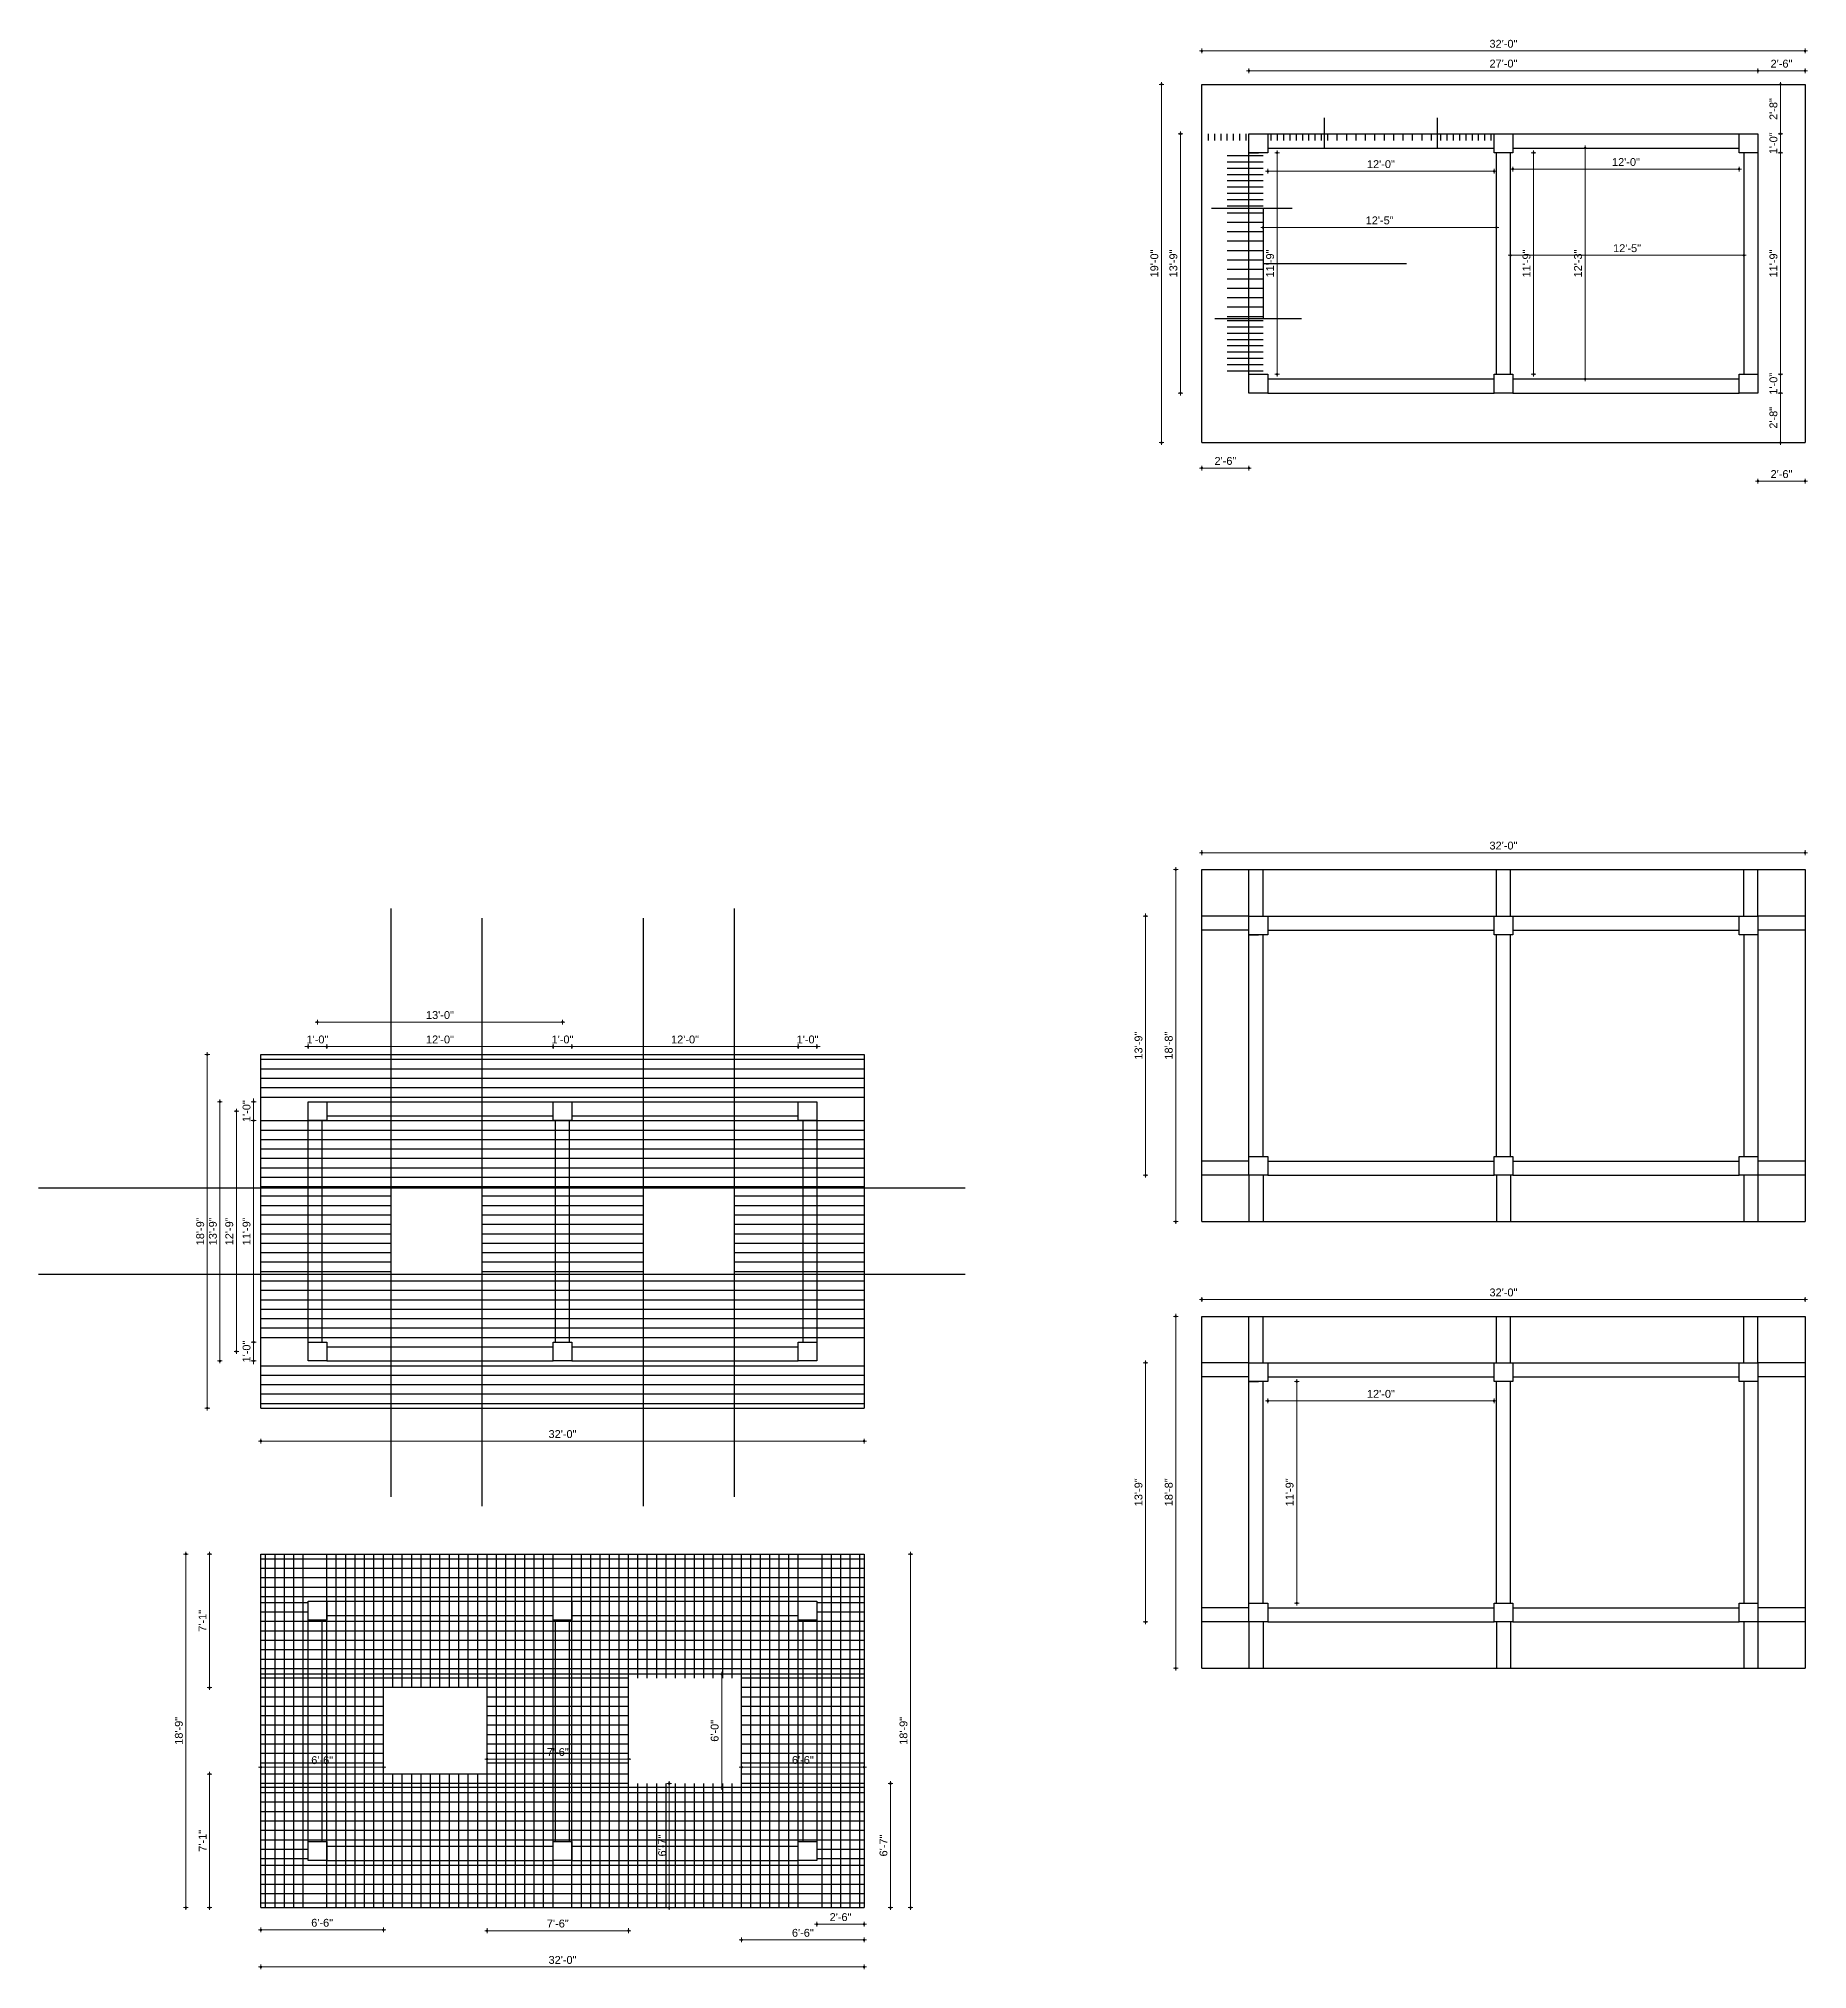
# Model space of a CAD drawing. Header units: inches. Extents: x 6312 to 8628, y -612 to 617.
# Drawn here: x 6312 to 7438, y -612 to 617 of the extents above; entities that cross this region are included whole.
import ezdxf

# ---------------------------------------------------------------- set-up
doc = ezdxf.new("R2010")
doc.units = ezdxf.units.IN
doc.header["$LTSCALE"] = 0.5
doc.header["$MEASUREMENT"] = 0
doc.header["$PDMODE"] = 66
doc.layers.add('hatch', color=9, linetype='Continuous', lineweight=0)
doc.layers.add('Toilet', color=7, linetype='Continuous', lineweight=25)
doc.styles.get("Standard").update_dxf_attribs({"font": 'arial.ttf'})
doc.dimstyles.new('S8', dxfattribs={"dimtxt": 5, "dimasz": 1, "dimexe": 6, "dimexo": 18, "dimgap": 1.9375, "dimtad": 1, "dimdec": 0, "dimzin": 3, "dimdsep": 46, "dimlunit": 4, "dimtxsty": 'Standard', "dimblk": 'dot 2', "dimcen": 12, "dimse1": 1, "dimse2": 1, "dimclrd": 1, "dimclre": 1, "dimclrt": 256, "dimadec": 0, "dimazin": 0, "dimtfac": 0.75, "dimtdec": 0, "dimtix": 1, "dimtmove": 1, "dimatfit": 3, "dimldrblk": 'DOT', "dimfxl": 1, "dimtolj": 1, "dimtzin": 0, "dimlwd": 9, "dimlwe": 9, "dimarcsym": 0})

msp = doc.modelspace()

# ---------------------------------------------------------------- blocks, each defined once
blk = doc.blocks.new('dot1')
at = {"layer": 'hatch'}
h = blk.add_hatch(color=256, dxfattribs=at)
edge = h.paths.add_edge_path()
edge.add_arc((0, 0), 1, 0, 360)
for p, q in [((3, 0), (-3, 0)), ((0, 3), (0, -3))]:
    blk.add_line(p, q, dxfattribs=at)
blk.add_circle((0, 0), 1, dxfattribs=at)
blk = doc.blocks.new('dot 2')
at = {"layer": 'hatch', "xscale": 0.5, "yscale": 0.5, "zscale": 0.5}
blk.add_blockref('dot1', (0, 0), dxfattribs=at)
blk = doc.blocks.new('*D1051')
at = {"layer": 'Defpoints', "color": 0, "transparency": 16777216}
for p in [(6489.8, -66), (6438.2, -219), (6489.8, -219)]:
    blk.add_point(p, dxfattribs=at)
at = {"layer": 'Toilet', "color": 1, "lineweight": 9, "transparency": 16777216}
blk.add_line((6438.2, -67), (6438.2, -218), dxfattribs=at)
for p, rotation in [((6438.2, -66), 90), ((6438.2, -219), 270)]:
    blk.add_blockref('dot 2', p, dxfattribs=dict(at, rotation=rotation))
at = {"layer": 'Toilet', "transparency": 16777216, "insert": (6433.7, -142.5), "char_height": 5, "attachment_point": 5, "rotation": 90}
blk.add_mtext('\\A1;12\'-9"', dxfattribs=at)
blk = doc.blocks.new('_Dot')
at = {"color": 0, "linetype": 'ByBlock', "lineweight": -2}
blk.add_line((-0.5, 0), (-1, 0), dxfattribs=at)
at = {"color": 0, "linetype": 'ByBlock', "const_width": 0.5}
blk.add_lwpolyline([(-0.25, 0, 1), (0.25, 0, 1)], format="xyb", close=True, dxfattribs=at)
blk = doc.blocks.new('*D1052')
at = {"layer": 'Defpoints', "color": 0, "transparency": 16777216}
for p in [(6483.8, -60), (6449.2, -72), (6483.8, -72)]:
    blk.add_point(p, dxfattribs=at)
at = {"layer": 'Toilet', "color": 1, "lineweight": 9, "transparency": 16777216}
for p, q in [((6449.2, -59), (6449.2, -58)), ((6449.2, -60), (6449.2, -72)), ((6449.2, -73), (6449.2, -74))]:
    blk.add_line(p, q, dxfattribs=at)
for p, rotation in [((6449.2, -60), 270), ((6449.2, -72), 90)]:
    blk.add_blockref('dot 2', p, dxfattribs=dict(at, rotation=rotation))
at = {"layer": 'Toilet', "transparency": 16777216, "insert": (6444.7, -66), "char_height": 5, "attachment_point": 5, "rotation": 90}
blk.add_mtext('\\A1;1\'-0"', dxfattribs=at)
blk = doc.blocks.new('*D1053')
at = {"layer": 'Defpoints', "color": 0, "transparency": 16777216}
for p in [(6483.8, -72), (6449.2, -213), (6483.8, -213)]:
    blk.add_point(p, dxfattribs=at)
at = {"layer": 'Toilet', "color": 1, "lineweight": 9, "transparency": 16777216}
blk.add_line((6449.2, -73), (6449.2, -212), dxfattribs=at)
for p, rotation in [((6449.2, -72), 90), ((6449.2, -213), 270)]:
    blk.add_blockref('dot 2', p, dxfattribs=dict(at, rotation=rotation))
at = {"layer": 'Toilet', "transparency": 16777216, "insert": (6444.7, -142.5), "char_height": 5, "attachment_point": 5, "rotation": 90}
blk.add_mtext('\\A1;11\'-9"', dxfattribs=at)
blk = doc.blocks.new('*D1054')
at = {"layer": 'Defpoints', "color": 0, "transparency": 16777216}
for p in [(6483.8, -213), (6449.2, -225), (6483.8, -225)]:
    blk.add_point(p, dxfattribs=at)
at = {"layer": 'Toilet', "color": 1, "lineweight": 9, "transparency": 16777216}
for p, q in [((6449.2, -212), (6449.2, -211)), ((6449.2, -213), (6449.2, -225)), ((6449.2, -226), (6449.2, -227))]:
    blk.add_line(p, q, dxfattribs=at)
for p, rotation in [((6449.2, -213), 270), ((6449.2, -225), 90)]:
    blk.add_blockref('dot 2', p, dxfattribs=dict(at, rotation=rotation))
at = {"layer": 'Toilet', "transparency": 16777216, "insert": (6444.7, -219), "char_height": 5, "attachment_point": 5, "rotation": 90}
blk.add_mtext('\\A1;1\'-0"', dxfattribs=at)
blk = doc.blocks.new('*D1055')
at = {"layer": 'Defpoints', "color": 0, "transparency": 16777216}
for p in [(6419.7, -30), (6453.8, -30), (6453.8, -255)]:
    blk.add_point(p, dxfattribs=at)
at = {"layer": 'Toilet', "color": 1, "lineweight": 9, "transparency": 16777216}
blk.add_line((6419.7, -254), (6419.7, -31), dxfattribs=at)
for p, rotation in [((6419.7, -30), 90), ((6419.7, -255), 270)]:
    blk.add_blockref('dot 2', p, dxfattribs=dict(at, rotation=rotation))
at = {"layer": 'Toilet', "transparency": 16777216, "insert": (6415.2, -142.5), "char_height": 5, "attachment_point": 5, "rotation": 90}
blk.add_mtext('\\A1;18\'-9"', dxfattribs=at)
blk = doc.blocks.new('*D1057')
at = {"layer": 'Defpoints', "color": 0, "transparency": 16777216}
for p in [(6495.8, -24.9), (6483.8, -60), (6495.8, -60)]:
    blk.add_point(p, dxfattribs=at)
at = {"layer": 'Toilet', "color": 1, "lineweight": 9, "transparency": 16777216}
for p, q in [((6482.8, -24.9), (6481.8, -24.9)), ((6483.8, -24.9), (6495.8, -24.9)), ((6496.8, -24.9), (6497.8, -24.9))]:
    blk.add_line(p, q, dxfattribs=at)
blk.add_blockref('dot 2', (6483.8, -24.9), dxfattribs=at)
at = {"layer": 'Toilet', "color": 1, "lineweight": 9, "transparency": 16777216, "rotation": 180}
blk.add_blockref('dot 2', (6495.8, -24.9), dxfattribs=at)
at = {"layer": 'Toilet', "transparency": 16777216, "insert": (6489.8, -20.4), "char_height": 5, "attachment_point": 5}
blk.add_mtext('\\A1;1\'-0"', dxfattribs=at)
blk = doc.blocks.new('*D1058')
at = {"layer": 'Defpoints', "color": 0, "transparency": 16777216}
for p in [(6639.8, -24.9), (6495.8, -60), (6639.8, -60)]:
    blk.add_point(p, dxfattribs=at)
at = {"layer": 'Toilet', "color": 1, "lineweight": 9, "transparency": 16777216}
blk.add_line((6496.8, -24.9), (6638.8, -24.9), dxfattribs=at)
at = {"layer": 'Toilet', "color": 1, "lineweight": 9, "transparency": 16777216, "rotation": 180}
blk.add_blockref('dot 2', (6495.8, -24.9), dxfattribs=at)
at = {"layer": 'Toilet', "color": 1, "lineweight": 9, "transparency": 16777216}
blk.add_blockref('dot 2', (6639.8, -24.9), dxfattribs=at)
at = {"layer": 'Toilet', "transparency": 16777216, "insert": (6567.8, -20.4), "char_height": 5, "attachment_point": 5}
blk.add_mtext('\\A1;12\'-0"', dxfattribs=at)
blk = doc.blocks.new('*D1059')
at = {"layer": 'Defpoints', "color": 0, "transparency": 16777216}
for p in [(6651.8, -24.9), (6639.8, -60), (6651.8, -60)]:
    blk.add_point(p, dxfattribs=at)
at = {"layer": 'Toilet', "color": 1, "lineweight": 9, "transparency": 16777216}
for p, q in [((6638.8, -24.9), (6637.8, -24.9)), ((6639.8, -24.9), (6651.8, -24.9)), ((6652.8, -24.9), (6653.8, -24.9))]:
    blk.add_line(p, q, dxfattribs=at)
blk.add_blockref('dot 2', (6639.8, -24.9), dxfattribs=at)
at = {"layer": 'Toilet', "color": 1, "lineweight": 9, "transparency": 16777216, "rotation": 180}
blk.add_blockref('dot 2', (6651.8, -24.9), dxfattribs=at)
at = {"layer": 'Toilet', "transparency": 16777216, "insert": (6645.8, -20.4), "char_height": 5, "attachment_point": 5}
blk.add_mtext('\\A1;1\'-0"', dxfattribs=at)
blk = doc.blocks.new('*D1060')
at = {"layer": 'Defpoints', "color": 0, "transparency": 16777216}
for p in [(6795.8, -24.9), (6651.8, -60), (6795.8, -60)]:
    blk.add_point(p, dxfattribs=at)
at = {"layer": 'Toilet', "color": 1, "lineweight": 9, "transparency": 16777216}
blk.add_line((6652.8, -24.9), (6794.8, -24.9), dxfattribs=at)
at = {"layer": 'Toilet', "color": 1, "lineweight": 9, "transparency": 16777216, "rotation": 180}
blk.add_blockref('dot 2', (6651.8, -24.9), dxfattribs=at)
at = {"layer": 'Toilet', "color": 1, "lineweight": 9, "transparency": 16777216}
blk.add_blockref('dot 2', (6795.8, -24.9), dxfattribs=at)
at = {"layer": 'Toilet', "transparency": 16777216, "insert": (6723.8, -20.4), "char_height": 5, "attachment_point": 5}
blk.add_mtext('\\A1;12\'-0"', dxfattribs=at)
blk = doc.blocks.new('*D1061')
at = {"layer": 'Defpoints', "color": 0, "transparency": 16777216}
for p in [(6807.8, -24.9), (6795.8, -60), (6807.8, -60)]:
    blk.add_point(p, dxfattribs=at)
at = {"layer": 'Toilet', "color": 1, "lineweight": 9, "transparency": 16777216}
for p, q in [((6794.8, -24.9), (6793.8, -24.9)), ((6795.8, -24.9), (6807.8, -24.9)), ((6808.8, -24.9), (6809.8, -24.9))]:
    blk.add_line(p, q, dxfattribs=at)
blk.add_blockref('dot 2', (6795.8, -24.9), dxfattribs=at)
at = {"layer": 'Toilet', "color": 1, "lineweight": 9, "transparency": 16777216, "rotation": 180}
blk.add_blockref('dot 2', (6807.8, -24.9), dxfattribs=at)
at = {"layer": 'Toilet', "transparency": 16777216, "insert": (6801.8, -20.4), "char_height": 5, "attachment_point": 5}
blk.add_mtext('\\A1;1\'-0"', dxfattribs=at)
blk = doc.blocks.new('*D1062')
at = {"layer": 'Defpoints', "color": 0, "transparency": 16777216}
for p in [(6453.8, -487.9), (6421.1, -572.9), (6453.8, -572.9)]:
    blk.add_point(p, dxfattribs=at)
at = {"layer": 'Toilet', "color": 1, "lineweight": 9, "transparency": 16777216}
blk.add_line((6421.1, -488.9), (6421.1, -571.9), dxfattribs=at)
for p, rotation in [((6421.1, -487.9), 90), ((6421.1, -572.9), 270)]:
    blk.add_blockref('dot 2', p, dxfattribs=dict(at, rotation=rotation))
at = {"layer": 'Toilet', "transparency": 16777216, "insert": (6416.7, -530.4), "char_height": 5, "attachment_point": 5, "rotation": 90}
blk.add_mtext('\\A1;7\'-1"', dxfattribs=at)
blk = doc.blocks.new('*D1065')
at = {"layer": 'Defpoints', "color": 0, "transparency": 16777216}
for p in [(6406.1, -347.9), (6456.8, -347.9), (6456.8, -572.9)]:
    blk.add_point(p, dxfattribs=at)
at = {"layer": 'Toilet', "color": 1, "lineweight": 9, "transparency": 16777216}
blk.add_line((6406.1, -571.9), (6406.1, -348.9), dxfattribs=at)
for p, rotation in [((6406.1, -347.9), 90), ((6406.1, -572.9), 270)]:
    blk.add_blockref('dot 2', p, dxfattribs=dict(at, rotation=rotation))
at = {"layer": 'Toilet', "transparency": 16777216, "insert": (6401.6, -460.4), "char_height": 5, "attachment_point": 5, "rotation": 90}
blk.add_mtext('\\A1;18\'-9"', dxfattribs=at)
blk = doc.blocks.new('*D1043')
at = {"layer": 'Defpoints', "color": 0, "transparency": 16777216}
for p in [(6453.8, -438.9), (6531.8, -438.9), (6453.8, -587.1)]:
    blk.add_point(p, dxfattribs=at)
at = {"layer": 'Toilet', "color": 1, "lineweight": 9, "transparency": 16777216}
blk.add_line((6530.8, -587.1), (6454.8, -587.1), dxfattribs=at)
at = {"layer": 'Toilet', "color": 1, "lineweight": 9, "transparency": 16777216, "rotation": 180}
blk.add_blockref('dot 2', (6453.8, -587.1), dxfattribs=at)
at = {"layer": 'Toilet', "color": 1, "lineweight": 9, "transparency": 16777216}
blk.add_blockref('dot 2', (6531.8, -587.1), dxfattribs=at)
at = {"layer": 'Toilet', "transparency": 16777216, "insert": (6492.8, -582.6), "char_height": 5, "attachment_point": 5}
blk.add_mtext('\\A1;6\'-6"', dxfattribs=at)
blk = doc.blocks.new('*D1044')
at = {"layer": 'Defpoints', "color": 0, "transparency": 16777216}
for p in [(6597.8, -468.9), (6687.8, -468.9), (6597.8, -587.6)]:
    blk.add_point(p, dxfattribs=at)
at = {"layer": 'Toilet', "color": 1, "lineweight": 9, "transparency": 16777216}
blk.add_line((6686.8, -587.6), (6598.8, -587.6), dxfattribs=at)
at = {"layer": 'Toilet', "color": 1, "lineweight": 9, "transparency": 16777216, "rotation": 180}
blk.add_blockref('dot 2', (6597.8, -587.6), dxfattribs=at)
at = {"layer": 'Toilet', "color": 1, "lineweight": 9, "transparency": 16777216}
blk.add_blockref('dot 2', (6687.8, -587.6), dxfattribs=at)
at = {"layer": 'Toilet', "transparency": 16777216, "insert": (6642.8, -583.1), "char_height": 5, "attachment_point": 5}
blk.add_mtext('\\A1;7\'-6"', dxfattribs=at)
blk = doc.blocks.new('*D1045')
at = {"layer": 'Defpoints', "color": 0, "transparency": 16777216}
for p in [(6759.8, -480.9), (6837.8, -480.9), (6759.8, -593.5)]:
    blk.add_point(p, dxfattribs=at)
at = {"layer": 'Toilet', "color": 1, "lineweight": 9, "transparency": 16777216}
blk.add_line((6836.8, -593.5), (6760.8, -593.5), dxfattribs=at)
at = {"layer": 'Toilet', "color": 1, "lineweight": 9, "transparency": 16777216, "rotation": 180}
blk.add_blockref('dot 2', (6759.8, -593.5), dxfattribs=at)
at = {"layer": 'Toilet', "color": 1, "lineweight": 9, "transparency": 16777216}
blk.add_blockref('dot 2', (6837.8, -593.5), dxfattribs=at)
at = {"layer": 'Toilet', "transparency": 16777216, "insert": (6798.8, -589), "char_height": 5, "attachment_point": 5}
blk.add_mtext('\\A1;6\'-6"', dxfattribs=at)
blk = doc.blocks.new('*D1047')
at = {"layer": 'Defpoints', "color": 0, "transparency": 16777216}
for p in [(6765.8, -347.9), (6867.4, -347.9), (6765.8, -572.9)]:
    blk.add_point(p, dxfattribs=at)
at = {"layer": 'Toilet', "color": 1, "lineweight": 9, "transparency": 16777216}
blk.add_line((6867.4, -571.9), (6867.4, -348.9), dxfattribs=at)
for p, rotation in [((6867.4, -347.9), 90), ((6867.4, -572.9), 270)]:
    blk.add_blockref('dot 2', p, dxfattribs=dict(at, rotation=rotation))
at = {"layer": 'Toilet', "transparency": 16777216, "insert": (6862.9, -460.4), "char_height": 5, "attachment_point": 5, "rotation": 90}
blk.add_mtext('\\A1;18\'-9"', dxfattribs=at)
blk = doc.blocks.new('*D1048')
at = {"layer": 'Defpoints', "color": 0, "transparency": 16777216}
for p in [(6807.8, -535.9), (6837.8, -535.9), (6807.8, -583.5)]:
    blk.add_point(p, dxfattribs=at)
at = {"layer": 'Toilet', "color": 1, "lineweight": 9, "transparency": 16777216}
blk.add_line((6836.8, -583.5), (6808.8, -583.5), dxfattribs=at)
at = {"layer": 'Toilet', "color": 1, "lineweight": 9, "transparency": 16777216, "rotation": 180}
blk.add_blockref('dot 2', (6807.8, -583.5), dxfattribs=at)
at = {"layer": 'Toilet', "color": 1, "lineweight": 9, "transparency": 16777216}
blk.add_blockref('dot 2', (6837.8, -583.5), dxfattribs=at)
at = {"layer": 'Toilet', "transparency": 16777216, "insert": (6822.8, -579), "char_height": 5, "attachment_point": 5}
blk.add_mtext('\\A1;2\'-6"', dxfattribs=at)
blk = doc.blocks.new('*D1050')
at = {"layer": 'Defpoints', "color": 0, "transparency": 16777216}
for p in [(6729.8, -424.4), (6729.8, -496.4), (6747.2, -496.4)]:
    blk.add_point(p, dxfattribs=at)
at = {"layer": 'Toilet', "color": 1, "lineweight": 9, "transparency": 16777216}
blk.add_line((6747.2, -425.4), (6747.2, -495.4), dxfattribs=at)
for p, rotation in [((6747.2, -424.4), 90), ((6747.2, -496.4), 270)]:
    blk.add_blockref('dot 2', p, dxfattribs=dict(at, rotation=rotation))
at = {"layer": 'Toilet', "transparency": 16777216, "insert": (6742.7, -460.4), "char_height": 5, "attachment_point": 5, "rotation": 90}
blk.add_mtext('\\A1;6\'-0"', dxfattribs=at)
blk = doc.blocks.new('*D1066')
at = {"layer": 'Defpoints', "color": 0, "transparency": 16777216}
for p in [(6597.8, -478.4), (6597.8, -480.9), (6687.8, -480.9)]:
    blk.add_point(p, dxfattribs=at)
at = {"layer": 'Toilet', "color": 1, "lineweight": 9, "transparency": 16777216}
blk.add_line((6686.8, -478.4), (6598.8, -478.4), dxfattribs=at)
at = {"layer": 'Toilet', "color": 1, "lineweight": 9, "transparency": 16777216, "rotation": 180}
blk.add_blockref('dot 2', (6597.8, -478.4), dxfattribs=at)
at = {"layer": 'Toilet', "color": 1, "lineweight": 9, "transparency": 16777216}
blk.add_blockref('dot 2', (6687.8, -478.4), dxfattribs=at)
at = {"layer": 'Toilet', "transparency": 16777216, "insert": (6642.8, -473.9), "char_height": 5, "attachment_point": 5}
blk.add_mtext('\\A1;7\'-6"', dxfattribs=at)
blk = doc.blocks.new('*D1067')
at = {"layer": 'Defpoints', "color": 0, "transparency": 16777216}
for p in [(6453.8, -480.9), (6453.8, -483.6), (6531.8, -480.9)]:
    blk.add_point(p, dxfattribs=at)
at = {"layer": 'Toilet', "color": 1, "lineweight": 9, "transparency": 16777216}
blk.add_line((6530.8, -483.6), (6454.8, -483.6), dxfattribs=at)
at = {"layer": 'Toilet', "color": 1, "lineweight": 9, "transparency": 16777216, "rotation": 180}
blk.add_blockref('dot 2', (6453.8, -483.6), dxfattribs=at)
at = {"layer": 'Toilet', "color": 1, "lineweight": 9, "transparency": 16777216}
blk.add_blockref('dot 2', (6531.8, -483.6), dxfattribs=at)
at = {"layer": 'Toilet', "transparency": 16777216, "insert": (6492.8, -479.1), "char_height": 5, "attachment_point": 5}
blk.add_mtext('\\A1;6\'-6"', dxfattribs=at)
blk = doc.blocks.new('*D1068')
at = {"layer": 'Defpoints', "color": 0, "transparency": 16777216}
for p in [(6759.8, -480.9), (6759.8, -483.5), (6837.8, -480.9)]:
    blk.add_point(p, dxfattribs=at)
at = {"layer": 'Toilet', "color": 1, "lineweight": 9, "transparency": 16777216}
blk.add_line((6836.8, -483.5), (6760.8, -483.5), dxfattribs=at)
at = {"layer": 'Toilet', "color": 1, "lineweight": 9, "transparency": 16777216, "rotation": 180}
blk.add_blockref('dot 2', (6759.8, -483.5), dxfattribs=at)
at = {"layer": 'Toilet', "color": 1, "lineweight": 9, "transparency": 16777216}
blk.add_blockref('dot 2', (6837.8, -483.5), dxfattribs=at)
at = {"layer": 'Toilet', "transparency": 16777216, "insert": (6798.8, -479), "char_height": 5, "attachment_point": 5}
blk.add_mtext('\\A1;6\'-6"', dxfattribs=at)
blk = doc.blocks.new('*D1020')
at = {"layer": 'Defpoints', "color": 0, "transparency": 16777216}
for p in [(7240.3, 496.4), (7091.8, 473.5), (7240.3, 473.5)]:
    blk.add_point(p, dxfattribs=at)
at = {"layer": 'Toilet', "color": 1, "lineweight": 9, "transparency": 16777216}
blk.add_line((7092.8, 496.4), (7239.3, 496.4), dxfattribs=at)
at = {"layer": 'Toilet', "color": 1, "lineweight": 9, "transparency": 16777216, "rotation": 180}
blk.add_blockref('dot 2', (7091.8, 496.4), dxfattribs=at)
at = {"layer": 'Toilet', "color": 1, "lineweight": 9, "transparency": 16777216}
blk.add_blockref('dot 2', (7240.3, 496.4), dxfattribs=at)
at = {"layer": 'Toilet', "transparency": 16777216, "insert": (7166, 500.9), "char_height": 5, "attachment_point": 5}
blk.add_mtext('\\A1;12\'-5"', dxfattribs=at)
blk = doc.blocks.new('*D1021')
at = {"layer": 'Defpoints', "color": 0, "transparency": 16777216}
for p in [(7249.3, 473.5), (7397.8, 478.7), (7397.8, 473.5)]:
    blk.add_point(p, dxfattribs=at)
at = {"layer": 'Toilet', "color": 1, "lineweight": 9, "transparency": 16777216}
blk.add_line((7250.3, 478.7), (7396.8, 478.7), dxfattribs=at)
at = {"layer": 'Toilet', "color": 1, "lineweight": 9, "transparency": 16777216, "rotation": 180}
blk.add_blockref('dot 2', (7249.3, 478.7), dxfattribs=at)
at = {"layer": 'Toilet', "color": 1, "lineweight": 9, "transparency": 16777216}
blk.add_blockref('dot 2', (7397.8, 478.7), dxfattribs=at)
at = {"layer": 'Toilet', "transparency": 16777216, "insert": (7323.5, 483.2), "char_height": 5, "attachment_point": 5}
blk.add_mtext('\\A1;12\'-5"', dxfattribs=at)
blk = doc.blocks.new('*D1022')
at = {"layer": 'Defpoints', "color": 0, "transparency": 16777216}
for p in [(7322.8, 547), (7296.8, 400), (7322.8, 400)]:
    blk.add_point(p, dxfattribs=at)
at = {"layer": 'Toilet', "color": 1, "lineweight": 9, "transparency": 16777216}
blk.add_line((7296.8, 546), (7296.8, 401), dxfattribs=at)
for p, rotation in [((7296.8, 547), 90), ((7296.8, 400), 270)]:
    blk.add_blockref('dot 2', p, dxfattribs=dict(at, rotation=rotation))
at = {"layer": 'Toilet', "transparency": 16777216, "insert": (7292.3, 473.5), "char_height": 5, "attachment_point": 5, "rotation": 90}
blk.add_mtext('\\A1;12\'-3"', dxfattribs=at)
blk = doc.blocks.new('*D1023')
at = {"layer": 'Defpoints', "color": 0, "transparency": 16777216}
for p in [(7082.8, 596.2), (7082.8, 556), (7406.8, 556)]:
    blk.add_point(p, dxfattribs=at)
at = {"layer": 'Toilet', "color": 1, "lineweight": 9, "transparency": 16777216}
blk.add_line((7405.8, 596.2), (7083.8, 596.2), dxfattribs=at)
at = {"layer": 'Toilet', "color": 1, "lineweight": 9, "transparency": 16777216, "rotation": 180}
blk.add_blockref('dot 2', (7082.8, 596.2), dxfattribs=at)
at = {"layer": 'Toilet', "color": 1, "lineweight": 9, "transparency": 16777216}
blk.add_blockref('dot 2', (7406.8, 596.2), dxfattribs=at)
at = {"layer": 'Toilet', "transparency": 16777216, "insert": (7244.8, 600.7), "char_height": 5, "attachment_point": 5}
blk.add_mtext('\\A1;27\'-0"', dxfattribs=at)
blk = doc.blocks.new('*D1024')
at = {"layer": 'Defpoints', "color": 0, "transparency": 16777216}
for p in [(7082.8, 556), (7039.2, 391), (7082.8, 391)]:
    blk.add_point(p, dxfattribs=at)
at = {"layer": 'Toilet', "color": 1, "lineweight": 9, "transparency": 16777216}
blk.add_line((7039.2, 555), (7039.2, 392), dxfattribs=at)
for p, rotation in [((7039.2, 556), 90), ((7039.2, 391), 270)]:
    blk.add_blockref('dot 2', p, dxfattribs=dict(at, rotation=rotation))
at = {"layer": 'Toilet', "transparency": 16777216, "insert": (7034.7, 473.5), "char_height": 5, "attachment_point": 5, "rotation": 90}
blk.add_mtext('\\A1;13\'-9"', dxfattribs=at)
blk = doc.blocks.new('*D1025')
at = {"layer": 'Defpoints', "color": 0, "transparency": 16777216}
for p in [(7406.8, 544), (7406.8, 403), (7421.2, 403)]:
    blk.add_point(p, dxfattribs=at)
at = {"layer": 'Toilet', "color": 1, "lineweight": 9, "transparency": 16777216}
blk.add_line((7421.2, 543), (7421.2, 404), dxfattribs=at)
for p, rotation in [((7421.2, 544), 90), ((7421.2, 403), 270)]:
    blk.add_blockref('dot 2', p, dxfattribs=dict(at, rotation=rotation))
at = {"layer": 'Toilet', "transparency": 16777216, "insert": (7416.7, 473.5), "char_height": 5, "attachment_point": 5, "rotation": 90}
blk.add_mtext('\\A1;11\'-9"', dxfattribs=at)
blk = doc.blocks.new('*D1026')
at = {"layer": 'Defpoints', "color": 0, "transparency": 16777216}
for p in [(7436.8, 608.8), (7052.8, 587.5), (7436.8, 587.5)]:
    blk.add_point(p, dxfattribs=at)
at = {"layer": 'Toilet', "color": 1, "lineweight": 9, "transparency": 16777216}
blk.add_line((7053.8, 608.8), (7435.8, 608.8), dxfattribs=at)
at = {"layer": 'Toilet', "color": 1, "lineweight": 9, "transparency": 16777216, "rotation": 180}
blk.add_blockref('dot 2', (7052.8, 608.8), dxfattribs=at)
at = {"layer": 'Toilet', "color": 1, "lineweight": 9, "transparency": 16777216}
blk.add_blockref('dot 2', (7436.8, 608.8), dxfattribs=at)
at = {"layer": 'Toilet', "transparency": 16777216, "insert": (7244.8, 613.3), "char_height": 5, "attachment_point": 5}
blk.add_mtext('\\A1;32\'-0"', dxfattribs=at)
blk = doc.blocks.new('*D1027')
at = {"layer": 'Defpoints', "color": 0, "transparency": 16777216}
for p in [(7027.1, 587.5), (7052.8, 587.5), (7052.8, 359.5)]:
    blk.add_point(p, dxfattribs=at)
at = {"layer": 'Toilet', "color": 1, "lineweight": 9, "transparency": 16777216}
blk.add_line((7027.1, 360.5), (7027.1, 586.5), dxfattribs=at)
for p, rotation in [((7027.1, 587.5), 90), ((7027.1, 359.5), 270)]:
    blk.add_blockref('dot 2', p, dxfattribs=dict(at, rotation=rotation))
at = {"layer": 'Toilet', "transparency": 16777216, "insert": (7022.6, 473.5), "char_height": 5, "attachment_point": 5, "rotation": 90}
blk.add_mtext('\\A1;19\'-0"', dxfattribs=at)
blk = doc.blocks.new('*D1028')
at = {"layer": 'Defpoints', "color": 0, "transparency": 16777216}
for p in [(7094.8, 547), (7238.8, 547), (7238.8, 532.2)]:
    blk.add_point(p, dxfattribs=at)
at = {"layer": 'Toilet', "color": 1, "lineweight": 9, "transparency": 16777216}
blk.add_line((7095.8, 532.2), (7237.8, 532.2), dxfattribs=at)
at = {"layer": 'Toilet', "color": 1, "lineweight": 9, "transparency": 16777216, "rotation": 180}
blk.add_blockref('dot 2', (7094.8, 532.2), dxfattribs=at)
at = {"layer": 'Toilet', "color": 1, "lineweight": 9, "transparency": 16777216}
blk.add_blockref('dot 2', (7238.8, 532.2), dxfattribs=at)
at = {"layer": 'Toilet', "transparency": 16777216, "insert": (7166.8, 536.7), "char_height": 5, "attachment_point": 5}
blk.add_mtext('\\A1;12\'-0"', dxfattribs=at)
blk = doc.blocks.new('*D1030')
at = {"layer": 'Defpoints', "color": 0, "transparency": 16777216}
for p in [(7249.3, 544), (7264, 544), (7249.3, 403)]:
    blk.add_point(p, dxfattribs=at)
at = {"layer": 'Toilet', "color": 1, "lineweight": 9, "transparency": 16777216}
blk.add_line((7264, 404), (7264, 543), dxfattribs=at)
for p, rotation in [((7264, 544), 90), ((7264, 403), 270)]:
    blk.add_blockref('dot 2', p, dxfattribs=dict(at, rotation=rotation))
at = {"layer": 'Toilet', "transparency": 16777216, "insert": (7259.5, 473.5), "char_height": 5, "attachment_point": 5, "rotation": 90}
blk.add_mtext('\\A1;11\'-9"', dxfattribs=at)
blk = doc.blocks.new('*D1040')
at = {"layer": 'Defpoints', "color": 0, "transparency": 16777216}
for p in [(7436.8, 98.5), (7052.8, 87.7), (7436.8, 87.7)]:
    blk.add_point(p, dxfattribs=at)
at = {"layer": 'Toilet', "color": 1, "lineweight": 9, "transparency": 16777216}
blk.add_line((7053.8, 98.5), (7435.8, 98.5), dxfattribs=at)
at = {"layer": 'Toilet', "color": 1, "lineweight": 9, "transparency": 16777216, "rotation": 180}
blk.add_blockref('dot 2', (7052.8, 98.5), dxfattribs=at)
at = {"layer": 'Toilet', "color": 1, "lineweight": 9, "transparency": 16777216}
blk.add_blockref('dot 2', (7436.8, 98.5), dxfattribs=at)
at = {"layer": 'Toilet', "transparency": 16777216, "insert": (7244.8, 103), "char_height": 5, "attachment_point": 5}
blk.add_mtext('\\A1;32\'-0"', dxfattribs=at)
blk = doc.blocks.new('*D1071')
at = {"layer": 'Defpoints', "color": 0, "transparency": 16777216}
for p in [(7406.8, 556), (7421.2, 556), (7406.8, 544)]:
    blk.add_point(p, dxfattribs=at)
at = {"layer": 'Toilet', "color": 1, "lineweight": 9, "transparency": 16777216}
for p, q in [((7421.2, 557), (7421.2, 558)), ((7421.2, 544), (7421.2, 556)), ((7421.2, 543), (7421.2, 542))]:
    blk.add_line(p, q, dxfattribs=at)
for p, rotation in [((7421.2, 556), 270), ((7421.2, 544), 90)]:
    blk.add_blockref('dot 2', p, dxfattribs=dict(at, rotation=rotation))
at = {"layer": 'Toilet', "transparency": 16777216, "insert": (7416.7, 550), "char_height": 5, "attachment_point": 5, "rotation": 90}
blk.add_mtext('\\A1;1\'-0"', dxfattribs=at)
blk = doc.blocks.new('*D1072')
at = {"layer": 'Defpoints', "color": 0, "transparency": 16777216}
for p in [(7421.2, 587.5), (7436.8, 587.5), (7406.8, 556)]:
    blk.add_point(p, dxfattribs=at)
at = {"layer": 'Toilet', "color": 1, "lineweight": 9, "transparency": 16777216}
blk.add_line((7421.2, 557), (7421.2, 586.5), dxfattribs=at)
for p, rotation in [((7421.2, 587.5), 90), ((7421.2, 556), 270)]:
    blk.add_blockref('dot 2', p, dxfattribs=dict(at, rotation=rotation))
at = {"layer": 'Toilet', "transparency": 16777216, "insert": (7416.7, 571.8), "char_height": 5, "attachment_point": 5, "rotation": 90}
blk.add_mtext('\\A1;2\'-8"', dxfattribs=at)
blk = doc.blocks.new('*D1073')
at = {"layer": 'Defpoints', "color": 0, "transparency": 16777216}
for p in [(7406.8, 403), (7406.8, 391), (7421.2, 391)]:
    blk.add_point(p, dxfattribs=at)
at = {"layer": 'Toilet', "color": 1, "lineweight": 9, "transparency": 16777216}
for p, q in [((7421.2, 404), (7421.2, 405)), ((7421.2, 403), (7421.2, 391)), ((7421.2, 390), (7421.2, 389))]:
    blk.add_line(p, q, dxfattribs=at)
for p, rotation in [((7421.2, 403), 270), ((7421.2, 391), 90)]:
    blk.add_blockref('dot 2', p, dxfattribs=dict(at, rotation=rotation))
at = {"layer": 'Toilet', "transparency": 16777216, "insert": (7416.7, 397), "char_height": 5, "attachment_point": 5, "rotation": 90}
blk.add_mtext('\\A1;1\'-0"', dxfattribs=at)
blk = doc.blocks.new('*D1074')
at = {"layer": 'Defpoints', "color": 0, "transparency": 16777216}
for p in [(7406.8, 391), (7421.2, 359.5), (7436.8, 359.5)]:
    blk.add_point(p, dxfattribs=at)
at = {"layer": 'Toilet', "color": 1, "lineweight": 9, "transparency": 16777216}
blk.add_line((7421.2, 390), (7421.2, 360.5), dxfattribs=at)
for p, rotation in [((7421.2, 391), 90), ((7421.2, 359.5), 270)]:
    blk.add_blockref('dot 2', p, dxfattribs=dict(at, rotation=rotation))
at = {"layer": 'Toilet', "transparency": 16777216, "insert": (7416.7, 375.3), "char_height": 5, "attachment_point": 5, "rotation": 90}
blk.add_mtext('\\A1;2\'-8"', dxfattribs=at)
blk = doc.blocks.new('*D1076')
at = {"layer": 'Defpoints', "color": 0, "transparency": 16777216}
for p in [(7052.8, 391), (7082.8, 391), (7052.8, 343.3)]:
    blk.add_point(p, dxfattribs=at)
at = {"layer": 'Toilet', "color": 1, "lineweight": 9, "transparency": 16777216}
blk.add_line((7081.8, 343.3), (7053.8, 343.3), dxfattribs=at)
at = {"layer": 'Toilet', "color": 1, "lineweight": 9, "transparency": 16777216, "rotation": 180}
blk.add_blockref('dot 2', (7052.8, 343.3), dxfattribs=at)
at = {"layer": 'Toilet', "color": 1, "lineweight": 9, "transparency": 16777216}
blk.add_blockref('dot 2', (7082.8, 343.3), dxfattribs=at)
at = {"layer": 'Toilet', "transparency": 16777216, "insert": (7067.8, 347.8), "char_height": 5, "attachment_point": 5}
blk.add_mtext('\\A1;2\'-6"', dxfattribs=at)
blk = doc.blocks.new('*D1077')
at = {"layer": 'Defpoints', "color": 0, "transparency": 16777216}
for p in [(7082.8, 58.2), (7017, -106.8), (7082.8, -106.8)]:
    blk.add_point(p, dxfattribs=at)
at = {"layer": 'Toilet', "color": 1, "lineweight": 9, "transparency": 16777216}
blk.add_line((7017, 57.2), (7017, -105.8), dxfattribs=at)
for p, rotation in [((7017, 58.2), 90), ((7017, -106.8), 270)]:
    blk.add_blockref('dot 2', p, dxfattribs=dict(at, rotation=rotation))
at = {"layer": 'Toilet', "transparency": 16777216, "insert": (7012.5, -24.3), "char_height": 5, "attachment_point": 5, "rotation": 90}
blk.add_mtext('\\A1;13\'-9"', dxfattribs=at)
blk = doc.blocks.new('*D1091')
at = {"layer": 'Defpoints', "color": 0, "transparency": 16777216}
for p in [(7436.8, -185.9), (7052.8, -196.6), (7436.8, -196.6)]:
    blk.add_point(p, dxfattribs=at)
at = {"layer": 'Toilet', "color": 1, "lineweight": 9, "transparency": 16777216}
blk.add_line((7053.8, -185.9), (7435.8, -185.9), dxfattribs=at)
at = {"layer": 'Toilet', "color": 1, "lineweight": 9, "transparency": 16777216, "rotation": 180}
blk.add_blockref('dot 2', (7052.8, -185.9), dxfattribs=at)
at = {"layer": 'Toilet', "color": 1, "lineweight": 9, "transparency": 16777216}
blk.add_blockref('dot 2', (7436.8, -185.9), dxfattribs=at)
at = {"layer": 'Toilet', "transparency": 16777216, "insert": (7244.8, -181.4), "char_height": 5, "attachment_point": 5}
blk.add_mtext('\\A1;32\'-0"', dxfattribs=at)
blk = doc.blocks.new('*D1090')
at = {"layer": 'Defpoints', "color": 0, "transparency": 16777216}
for p in [(7082.8, -226.1), (7017, -391.1), (7082.8, -391.1)]:
    blk.add_point(p, dxfattribs=at)
at = {"layer": 'Toilet', "color": 1, "lineweight": 9, "transparency": 16777216}
blk.add_line((7017, -227.1), (7017, -390.1), dxfattribs=at)
for p, rotation in [((7017, -226.1), 90), ((7017, -391.1), 270)]:
    blk.add_blockref('dot 2', p, dxfattribs=dict(at, rotation=rotation))
at = {"layer": 'Toilet', "transparency": 16777216, "insert": (7012.5, -308.6), "char_height": 5, "attachment_point": 5, "rotation": 90}
blk.add_mtext('\\A1;13\'-9"', dxfattribs=at)
blk = doc.blocks.new('*D1094')
at = {"layer": 'Defpoints', "color": 0, "transparency": 16777216}
for p in [(7091.8, -238.1), (7113.2, -238.1), (7091.8, -379.1)]:
    blk.add_point(p, dxfattribs=at)
at = {"layer": 'Toilet', "color": 1, "lineweight": 9, "transparency": 16777216}
blk.add_line((7113.2, -378.1), (7113.2, -239.1), dxfattribs=at)
for p, rotation in [((7113.2, -238.1), 90), ((7113.2, -379.1), 270)]:
    blk.add_blockref('dot 2', p, dxfattribs=dict(at, rotation=rotation))
at = {"layer": 'Toilet', "transparency": 16777216, "insert": (7108.7, -308.6), "char_height": 5, "attachment_point": 5, "rotation": 90}
blk.add_mtext('\\A1;11\'-9"', dxfattribs=at)

# ---------------------------------------------------------------- dimensions: what is measured, and where the dimension line sits
at = {"layer": 'Toilet'}
for base, p1, p2, picture, middle in [((7436.8, 608.8), (7052.8, 587.5), (7436.8, 587.5), '*D1026', (7244.8, 613.3)), ((7082.8, 596.2), (7406.8, 556), (7082.8, 556), '*D1023', (7244.8, 600.7)), ((7238.8, 532.2), (7094.8, 547), (7238.8, 547), '*D1028', (7166.8, 536.7)), ((7240.291365, 496.3640855), (7091.791365, 473.5365849), (7240.291365, 473.5365849), '*D1020', (7166.041365, 500.8544505)), ((7397.791365, 478.664392), (7249.291365, 473.5365849), (7397.791365, 473.5365849), '*D1021', (7323.541365, 483.1547569)), ((7052.8, 343.3), (7082.8, 391), (7052.8, 391), '*D1076', (7067.8, 347.8)), ((7436.8, 98.5), (7052.8, 87.7), (7436.8, 87.7), '*D1040', (7244.8, 103)), ((6495.8, -24.9), (6483.8, -60), (6495.8, -60), '*D1057', (6489.8, -20.4)), ((6639.8, -24.9), (6495.8, -60), (6639.8, -60), '*D1058', (6567.8, -20.4)), ((6651.8, -24.9), (6639.8, -60), (6651.8, -60), '*D1059', (6645.8, -20.4)), ((6795.8, -24.9), (6651.8, -60), (6795.8, -60), '*D1060', (6723.8, -20.4)), ((6807.8, -24.9), (6795.8, -60), (6807.8, -60), '*D1061', (6801.8, -20.4)), ((7436.8, -185.9), (7052.8, -196.6), (7436.8, -196.6), '*D1091', (7244.8, -181.4)), ((6453.8, -587.1), (6531.8, -438.9), (6453.8, -438.9), '*D1043', (6492.8, -582.6)), ((6453.8, -483.6), (6531.8, -480.9), (6453.8, -480.9), '*D1067', (6492.8, -479.1)), ((6597.8, -587.6), (6687.8, -468.9), (6597.8, -468.9), '*D1044', (6642.8, -583.1)), ((6597.8, -478.4), (6687.8, -480.9), (6597.8, -480.9), '*D1066', (6642.8, -473.9)), ((6759.8, -483.5), (6837.8, -480.9), (6759.8, -480.9), '*D1068', (6798.8, -479)), ((6759.8, -593.5), (6837.8, -480.9), (6759.8, -480.9), '*D1045', (6798.8, -589)), ((6807.8, -583.5), (6837.8, -535.9), (6807.8, -535.9), '*D1048', (6822.8, -579))]:
    dim = msp.add_linear_dim(base=base, p1=p1, p2=p2, dimstyle='S8', override={"dimfxl": 2, "dimfxlon": 1, "dimarcsym": 1}, dxfattribs=at)
    dim.commit()
    dim.dimension.update_dxf_attribs({"geometry": picture, "text_midpoint": middle})
for base, p1, p2 in [((7436.8, 596.2), (7406.8, 556), (7436.8, 556)), ((7394.8, 533.6), (7250.8, 547), (7394.8, 547)), ((7436.8, 335), (7406.8, 391), (7436.8, 391)), ((6645.8, -9.3), (6489.8, -66), (6645.8, -66)), ((7238.8, -250.4), (7094.8, -235.1), (7238.8, -235.1)), ((6837.8, -276), (6453.8, -255), (6837.8, -255)), ((6837.8, -610.7), (6453.8, -563.9), (6837.8, -563.9))]:
    msp.add_linear_dim(base=base, p1=p1, p2=p2, dimstyle='S8', override={"dimfxl": 2, "dimfxlon": 1, "dimarcsym": 1}, dxfattribs=at).render()
for base, p1, p2, picture, middle in [((7027.1, 587.5), (7052.8, 359.5), (7052.8, 587.5), '*D1027', (7022.6, 473.5)), ((7421.1700388, 587.5365849), (7406.791365, 556.0365849), (7436.791365, 587.5365849), '*D1072', (7416.6796739, 571.7865849)), ((7039.2, 391), (7082.8, 556), (7082.8, 391), '*D1024', (7034.7, 473.5)), ((7421.2, 556), (7406.8, 544), (7406.8, 556), '*D1071', (7416.7, 550)), ((7264, 544), (7249.3, 403), (7249.3, 544), '*D1030', (7259.5, 473.5)), ((7296.8, 400), (7322.8, 547), (7322.8, 400), '*D1022', (7292.3, 473.5)), ((7421.2, 403), (7406.8, 544), (7406.8, 403), '*D1025', (7416.7, 473.5)), ((7421.2, 391), (7406.8, 403), (7406.8, 391), '*D1073', (7416.7, 397)), ((7421.1700388, 359.5365849), (7406.791365, 391.0365849), (7436.791365, 359.5365849), '*D1074', (7416.6796739, 375.2865849)), ((7017, -106.8), (7082.8, 58.2), (7082.8, -106.8), '*D1077', (7012.5, -24.3)), ((6419.7, -30), (6453.8, -255), (6453.8, -30), '*D1055', (6415.2, -142.5)), ((6449.2, -72), (6483.8, -60), (6483.8, -72), '*D1052', (6444.7, -66)), ((6438.2, -219), (6489.8, -66), (6489.8, -219), '*D1051', (6433.7, -142.5)), ((6449.2, -213), (6483.8, -72), (6483.8, -213), '*D1053', (6444.7, -142.5)), ((6449.2, -225), (6483.8, -213), (6483.8, -225), '*D1054', (6444.7, -219)), ((7017, -391.1), (7082.8, -226.1), (7082.8, -391.1), '*D1090', (7012.5, -308.6)), ((7113.2, -238.1), (7091.8, -379.1), (7091.8, -238.1), '*D1094', (7108.7, -308.6)), ((6406.1, -347.9), (6456.8, -572.9), (6456.8, -347.9), '*D1065', (6401.6, -460.4)), ((6867.4, -347.9), (6765.8, -572.9), (6765.8, -347.9), '*D1047', (6862.9, -460.4)), ((6747.2, -496.4), (6729.8, -424.4), (6729.8, -496.4), '*D1050', (6742.7, -460.4)), ((6421.1, -572.9), (6453.8, -487.9), (6453.8, -572.9), '*D1062', (6416.7, -530.4))]:
    dim = msp.add_linear_dim(base=base, p1=p1, p2=p2, angle=90, dimstyle='S8', override={"dimfxl": 2, "dimfxlon": 1, "dimarcsym": 1}, dxfattribs=at)
    dim.commit()
    dim.dimension.update_dxf_attribs({"geometry": picture, "text_midpoint": middle})
for base, p1, p2 in [((7100.7, 544), (7091.8, 403), (7091.8, 544)), ((7036.2, 87.7), (7052.8, -136.3), (7052.8, 87.7)), ((6427.7, -60), (6483.8, -225), (6483.8, -60)), ((7036.2, -196.6), (7052.8, -420.6), (7052.8, -196.6)), ((6421.1, -347.9), (6537.8, -432.9), (6537.8, -347.9)), ((6713.7, -493.9), (6711.8, -572.9), (6711.8, -493.9)), ((6854.6, -493.9), (6747.8, -572.9), (6747.8, -493.9))]:
    msp.add_linear_dim(base=base, p1=p1, p2=p2, angle=90, dimstyle='S8', override={"dimfxl": 2, "dimfxlon": 1, "dimarcsym": 1}, dxfattribs=at).render()

# ---------------------------------------------------------------- linework, layer by layer
at = {"layer": 'Toilet'}
for p, q in [((7052.8, 587.5), (7436.8, 587.5)), ((7052.8, 359.5), (7052.8, 587.5)), ((7436.8, 587.5), (7436.8, 359.5)), ((7130.8, 547), (7130.8, 566.1)), ((7202.8, 547), (7202.8, 566.1)), ((7056.8, 556), (7056.8, 551.8)), ((7060.8, 556), (7060.8, 551.8)), ((7064.8, 556), (7064.8, 551.8)), ((7068.8, 556), (7068.8, 551.8)), ((7072.8, 556), (7072.8, 551.8)), ((7076.8, 556), (7076.8, 551.8)), ((7080.8, 556), (7080.8, 551.8)), ((7094.8, 556), (7238.8, 556)), ((7096.8, 556), (7096.8, 551.8)), ((7100.8, 556), (7100.8, 551.8)), ((7104.8, 556), (7104.8, 551.8)), ((7108.8, 556), (7108.8, 551.8)), ((7112.8, 556), (7112.8, 551.8)), ((7116.8, 556), (7116.8, 551.8)), ((7120.8, 556), (7120.8, 551.8)), ((7124.8, 556), (7124.8, 551.8)), ((7128.8, 556), (7128.8, 551.8)), ((7132.8, 556), (7132.8, 551.8)), ((7138.8, 556), (7138.8, 551.8)), ((7144.8, 556), (7144.8, 551.8)), ((7150.8, 556), (7150.8, 551.8)), ((7156.8, 556), (7156.8, 551.8)), ((7162.8, 556), (7162.8, 551.8)), ((7168.8, 556), (7168.8, 551.8)), ((7174.8, 556), (7174.8, 551.8)), ((7180.8, 556), (7180.8, 551.8)), ((7186.8, 556), (7186.8, 551.8)), ((7192.8, 556), (7192.8, 551.8)), ((7198.8, 556), (7198.8, 551.8)), ((7204.8, 556), (7204.8, 551.8)), ((7208.8, 556), (7208.8, 551.8)), ((7212.8, 556), (7212.8, 551.8)), ((7216.8, 556), (7216.8, 551.8)), ((7220.8, 556), (7220.8, 551.8)), ((7224.8, 556), (7224.8, 551.8)), ((7228.8, 556), (7228.8, 551.8)), ((7232.8, 556), (7232.8, 551.8)), ((7236.8, 556), (7236.8, 551.8)), ((7250.8, 556), (7394.8, 556)), ((7091.8, 542), (7068.9, 542)), ((7082.8, 403), (7082.8, 544)), ((7082.8, 544), (7088.8, 544)), ((7094.8, 547), (7238.8, 547)), ((7240.3, 403), (7240.3, 544)), ((7249.3, 403), (7249.3, 544)), ((7250.8, 547), (7394.8, 547)), ((7397.8, 544), (7397.8, 403)), ((7406.8, 544), (7406.8, 403)), ((7091.8, 538), (7068.9, 538)), ((7091.8, 534), (7068.9, 534)), ((7091.8, 530), (7068.9, 530)), ((7091.8, 526), (7068.9, 526)), ((7091.8, 522), (7068.9, 522)), ((7091.8, 518), (7068.9, 518)), ((7058.9, 508.8), (7110.2, 508.8)), ((7091.8, 514), (7068.9, 514)), ((7091.8, 510), (7068.9, 510)), ((7091.8, 505.6), (7068.9, 505.6)), ((7091.8, 508.8), (7091.8, 438.3)), ((7091.8, 499.6), (7068.9, 499.6)), ((7091.8, 493.6), (7068.9, 493.6)), ((7091.8, 487.6), (7068.9, 487.6)), ((7091.8, 481.6), (7068.9, 481.6)), ((7091.8, 475.6), (7068.9, 475.6)), ((7091.8, 469.6), (7068.9, 469.6)), ((7091.8, 473.5), (7183, 473.5)), ((7091.8, 463.6), (7068.9, 463.6)), ((7091.8, 457.6), (7068.9, 457.6)), ((7091.8, 451.6), (7068.9, 451.6)), ((7091.8, 445.6), (7068.9, 445.6)), ((7116.3, 438.3), (7061.1, 438.3)), ((7091.8, 439.6), (7068.9, 439.6)), ((7091.8, 437), (7068.9, 437)), ((7091.8, 433), (7068.9, 433)), ((7091.8, 429), (7068.9, 429)), ((7091.8, 425), (7068.9, 425)), ((7091.8, 421), (7068.9, 421)), ((7091.8, 417), (7068.9, 417)), ((7091.8, 413), (7068.9, 413)), ((7091.8, 409), (7068.9, 409)), ((7091.8, 405), (7068.9, 405)), ((7094.8, 400), (7238.8, 400)), ((7250.8, 400), (7394.8, 400)), ((7094.8, 391), (7238.8, 391)), ((7250.8, 391), (7394.8, 391)), ((7052.8, 359.5), (7436.8, 359.5)), ((7052.8, 87.7), (7436.8, 87.7)), ((7052.8, -136.3), (7052.8, 87.7)), ((7082.8, 58.2), (7082.8, 87.7)), ((7091.8, 58.2), (7091.8, 87.7)), ((7240.3, 58.2), (7240.3, 87.7)), ((7249.3, 58.2), (7249.3, 87.7)), ((7397.8, 58.2), (7397.8, 87.7)), ((7406.8, 58.2), (7406.8, 87.7)), ((7436.8, 87.7), (7436.8, -136.3)), ((6536.6, 62.9), (6536.6, -311.4)), ((6755, 62.9), (6755, -311.4)), ((6594.5, 56.9), (6594.5, -317.4)), ((6697.1, 56.9), (6697.1, -317.4)), ((7082.8, 58.2), (7052.8, 58.2)), ((7082.8, 49.2), (7052.8, 49.2)), ((7094.8, 58.2), (7238.8, 58.2)), ((7094.8, 49.2), (7238.8, 49.2)), ((7250.8, 58.2), (7394.8, 58.2)), ((7250.8, 49.2), (7394.8, 49.2)), ((7436.8, 58.2), (7406.8, 58.2)), ((7436.8, 49.2), (7406.8, 49.2)), ((7082.8, -94.8), (7082.8, 46.2)), ((7082.8, 46.2), (7088.8, 46.2)), ((7091.8, -94.8), (7091.8, 46.2)), ((7240.3, -94.8), (7240.3, 46.2)), ((7249.3, -94.8), (7249.3, 46.2)), ((7397.8, 46.2), (7397.8, -94.8)), ((7406.8, 46.2), (7406.8, -94.8)), ((6453.8, -30), (6837.8, -30)), ((6453.8, -255), (6453.8, -30)), ((6453.8, -33), (6837.8, -33)), ((6837.8, -30), (6837.8, -255)), ((6453.8, -39), (6837.8, -39)), ((6453.8, -45), (6837.8, -45)), ((6453.8, -51), (6837.8, -51)), ((6453.8, -57), (6837.8, -57)), ((6495.8, -60), (6639.8, -60)), ((6651.8, -60), (6795.8, -60)), ((6453.8, -72), (6837.8, -72)), ((6483.8, -213), (6483.8, -72)), ((6492.8, -213), (6492.8, -72)), ((6495.8, -69), (6639.8, -69)), ((6641.3, -213), (6641.3, -72)), ((6650.3, -213), (6650.3, -72)), ((6651.8, -69), (6795.8, -69)), ((6798.8, -72), (6798.8, -213)), ((6807.8, -72), (6807.8, -213)), ((6453.8, -78), (6837.8, -78)), ((6453.8, -84), (6837.8, -84)), ((6453.8, -90), (6837.8, -90)), ((6453.8, -96), (6837.8, -96)), ((7082.8, -97.8), (7052.8, -97.8)), ((7094.8, -97.8), (7238.8, -97.8)), ((7250.8, -97.8), (7394.8, -97.8)), ((7436.8, -97.8), (7406.8, -97.8)), ((6453.8, -102), (6837.8, -102)), ((6453.8, -108), (6837.8, -108)), ((7082.8, -106.8), (7052.8, -106.8)), ((7082.8, -106.8), (7082.8, -136.3)), ((7091.8, -106.8), (7091.8, -136.3)), ((7094.8, -106.8), (7238.8, -106.8)), ((7240.3, -106.8), (7240.3, -136.3)), ((7249.3, -106.8), (7249.3, -136.3)), ((7250.8, -106.8), (7394.8, -106.8)), ((7397.8, -106.8), (7397.8, -136.3)), ((7436.8, -106.8), (7406.8, -106.8)), ((7406.8, -106.8), (7406.8, -136.3)), ((6902.2, -115), (6312.3, -115)), ((6453.8, -114), (6837.8, -114)), ((6453.8, -120), (6536.6, -120)), ((6594.5, -120), (6697.1, -120)), ((6755, -120), (6837.8, -120)), ((6453.8, -126), (6536.6, -126)), ((6453.8, -132), (6536.6, -132)), ((6594.5, -126), (6697.1, -126)), ((6594.5, -132), (6697.1, -132)), ((6755, -126), (6837.8, -126)), ((6755, -132), (6837.8, -132)), ((6453.8, -138), (6536.6, -138)), ((6453.8, -144), (6536.6, -144)), ((6594.5, -138), (6697.1, -138)), ((6594.5, -144), (6697.1, -144)), ((6755, -138), (6837.8, -138)), ((6755, -144), (6837.8, -144)), ((7052.8, -136.3), (7436.8, -136.3)), ((6453.8, -150), (6536.6, -150)), ((6453.8, -156), (6536.6, -156)), ((6594.5, -150), (6697.1, -150)), ((6594.5, -156), (6697.1, -156)), ((6755, -150), (6837.8, -150)), ((6755, -156), (6837.8, -156)), ((6902.2, -170), (6312.3, -170)), ((6453.8, -162), (6536.6, -162)), ((6453.8, -168), (6536.6, -168)), ((6594.5, -162), (6697.1, -162)), ((6594.5, -168), (6697.1, -168)), ((6755, -162), (6837.8, -162)), ((6755, -168), (6837.8, -168)), ((6453.8, -174), (6837.8, -174)), ((6453.8, -180), (6837.8, -180)), ((6453.8, -186), (6837.8, -186)), ((6453.8, -192), (6837.8, -192)), ((6453.8, -198), (6837.8, -198)), ((6453.8, -204), (6837.8, -204)), ((7052.8, -196.6), (7436.8, -196.6)), ((7052.8, -420.6), (7052.8, -196.6)), ((7082.8, -226.1), (7082.8, -196.6)), ((7091.8, -226.1), (7091.8, -196.6)), ((7240.3, -226.1), (7240.3, -196.6)), ((7249.3, -226.1), (7249.3, -196.6)), ((7397.8, -226.1), (7397.8, -196.6)), ((7406.8, -226.1), (7406.8, -196.6)), ((7436.8, -196.6), (7436.8, -420.6)), ((6453.8, -210), (6837.8, -210)), ((6495.8, -216), (6639.8, -216)), ((6651.8, -216), (6795.8, -216)), ((6453.8, -228), (6837.8, -228)), ((6495.8, -225), (6639.8, -225)), ((6651.8, -225), (6795.8, -225)), ((7082.8, -226.1), (7052.8, -226.1)), ((7094.8, -226.1), (7238.8, -226.1)), ((7250.8, -226.1), (7394.8, -226.1)), ((7436.8, -226.1), (7406.8, -226.1)), ((6453.8, -234), (6837.8, -234)), ((6453.8, -240), (6837.8, -240)), ((7082.8, -235.1), (7052.8, -235.1)), ((7082.8, -379.1), (7082.8, -238.1)), ((7082.8, -238.1), (7088.8, -238.1)), ((7091.8, -379.1), (7091.8, -238.1)), ((7094.8, -235.1), (7238.8, -235.1)), ((7240.3, -379.1), (7240.3, -238.1)), ((7249.3, -379.1), (7249.3, -238.1)), ((7250.8, -235.1), (7394.8, -235.1)), ((7397.8, -238.1), (7397.8, -379.1)), ((7436.8, -235.1), (7406.8, -235.1)), ((7406.8, -238.1), (7406.8, -379.1)), ((6453.8, -246), (6837.8, -246)), ((6453.8, -252), (6837.8, -252)), ((6453.8, -255), (6837.8, -255)), ((6453.8, -347.9), (6837.8, -347.9)), ((6453.8, -572.9), (6453.8, -347.9)), ((6453.8, -350.9), (6837.8, -350.9)), ((6456.8, -572.9), (6456.8, -347.9)), ((6462.8, -572.9), (6462.8, -347.9)), ((6468.8, -572.9), (6468.8, -347.9)), ((6474.8, -572.9), (6474.8, -347.9)), ((6480.8, -572.9), (6480.8, -347.9)), ((6495.8, -572.9), (6495.8, -347.9)), ((6501.8, -572.9), (6501.8, -347.9)), ((6507.8, -572.9), (6507.8, -347.9)), ((6513.8, -572.9), (6513.8, -347.9)), ((6519.8, -572.9), (6519.8, -347.9)), ((6525.8, -572.9), (6525.8, -347.9)), ((6531.8, -572.9), (6531.8, -347.9)), ((6537.8, -432.9), (6537.8, -347.9)), ((6543.8, -432.9), (6543.8, -347.9)), ((6549.8, -432.9), (6549.8, -347.9)), ((6555.8, -432.9), (6555.8, -347.9)), ((6561.8, -432.9), (6561.8, -347.9)), ((6567.8, -432.9), (6567.8, -347.9)), ((6573.8, -432.9), (6573.8, -347.9)), ((6579.8, -432.9), (6579.8, -347.9)), ((6585.8, -432.9), (6585.8, -347.9)), ((6591.8, -432.9), (6591.8, -347.9)), ((6597.8, -572.9), (6597.8, -347.9)), ((6603.8, -572.9), (6603.8, -347.9)), ((6609.8, -572.9), (6609.8, -347.9)), ((6615.8, -572.9), (6615.8, -347.9)), ((6621.8, -572.9), (6621.8, -347.9)), ((6627.8, -572.9), (6627.8, -347.9)), ((6633.8, -572.9), (6633.8, -347.9)), ((6639.8, -572.9), (6639.8, -347.9)), ((6651.8, -572.9), (6651.8, -347.9)), ((6657.8, -572.9), (6657.8, -347.9)), ((6663.8, -572.9), (6663.8, -347.9)), ((6669.8, -572.9), (6669.8, -347.9)), ((6675.8, -572.9), (6675.8, -347.9)), ((6681.8, -572.9), (6681.8, -347.9)), ((6687.8, -572.9), (6687.8, -347.9)), ((6693.8, -426.9), (6693.8, -347.9)), ((6699.8, -426.9), (6699.8, -347.9)), ((6705.8, -426.9), (6705.8, -347.9)), ((6711.8, -426.9), (6711.8, -347.9)), ((6717.8, -426.9), (6717.8, -347.9)), ((6723.8, -426.9), (6723.8, -347.9)), ((6729.8, -426.9), (6729.8, -347.9)), ((6735.8, -426.9), (6735.8, -347.9)), ((6741.8, -426.9), (6741.8, -347.9)), ((6747.8, -426.9), (6747.8, -347.9)), ((6753.8, -426.9), (6753.8, -347.9)), ((6759.8, -572.9), (6759.8, -347.9)), ((6765.8, -572.9), (6765.8, -347.9)), ((6771.8, -572.9), (6771.8, -347.9)), ((6777.8, -572.9), (6777.8, -347.9)), ((6783.8, -572.9), (6783.8, -347.9)), ((6789.8, -572.9), (6789.8, -347.9)), ((6795.8, -572.9), (6795.8, -347.9)), ((6810.8, -347.9), (6810.8, -572.9)), ((6816.8, -347.9), (6816.8, -572.9)), ((6822.8, -347.9), (6822.8, -572.9)), ((6828.8, -347.9), (6828.8, -572.9)), ((6834.8, -347.9), (6834.8, -572.9)), ((6837.8, -347.9), (6837.8, -572.9)), ((6453.8, -356.9), (6837.8, -356.9)), ((6453.8, -362.9), (6837.8, -362.9)), ((6453.8, -368.9), (6837.8, -368.9)), ((6453.8, -374.9), (6837.8, -374.9)), ((6483.8, -378.9), (6453.8, -378.9)), ((6495.8, -377.9), (6639.8, -377.9)), ((6651.8, -377.9), (6795.8, -377.9)), ((6837.8, -378.9), (6807.8, -378.9)), ((6483.8, -384.9), (6453.8, -384.9)), ((6837.8, -390.9), (6453.8, -390.9)), ((6483.8, -530.9), (6483.8, -389.9)), ((6492.8, -530.9), (6492.8, -389.9)), ((6495.8, -386.9), (6639.8, -386.9)), ((6641.3, -530.9), (6641.3, -389.9)), ((6650.3, -530.9), (6650.3, -389.9)), ((6651.8, -386.9), (6795.8, -386.9)), ((6798.8, -389.9), (6798.8, -530.9)), ((6837.8, -384.9), (6807.8, -384.9)), ((6807.8, -389.9), (6807.8, -530.9)), ((7082.8, -382.1), (7052.8, -382.1)), ((7082.8, -391.1), (7052.8, -391.1)), ((7082.8, -391.1), (7082.8, -420.6)), ((7091.8, -391.1), (7091.8, -420.6)), ((7094.8, -382.1), (7238.8, -382.1)), ((7094.8, -391.1), (7238.8, -391.1)), ((7240.3, -391.1), (7240.3, -420.6)), ((7249.3, -391.1), (7249.3, -420.6)), ((7250.8, -382.1), (7394.8, -382.1)), ((7250.8, -391.1), (7394.8, -391.1)), ((7397.8, -391.1), (7397.8, -420.6)), ((7436.8, -382.1), (7406.8, -382.1)), ((7436.8, -391.1), (7406.8, -391.1)), ((7406.8, -391.1), (7406.8, -420.6)), ((6837.8, -396.9), (6453.8, -396.9)), ((6837.8, -402.9), (6453.8, -402.9)), ((6837.8, -408.9), (6453.8, -408.9)), ((6837.8, -414.9), (6453.8, -414.9)), ((6837.8, -420.9), (6453.8, -420.9)), ((6837.8, -424.4), (6453.8, -424.4)), ((6687.8, -426.9), (6453.8, -426.9)), ((6837.8, -426.9), (6759.8, -426.9)), ((7052.8, -420.6), (7436.8, -420.6)), ((6687.8, -432.9), (6453.8, -432.9)), ((6531.8, -438.9), (6453.8, -438.9)), ((6687.8, -438.9), (6597.8, -438.9)), ((6837.8, -432.9), (6759.8, -432.9)), ((6837.8, -438.9), (6759.8, -438.9)), ((6531.8, -444.9), (6453.8, -444.9)), ((6531.8, -450.9), (6453.8, -450.9)), ((6687.8, -444.9), (6597.8, -444.9)), ((6687.8, -450.9), (6597.8, -450.9)), ((6837.8, -444.9), (6759.8, -444.9)), ((6837.8, -450.9), (6759.8, -450.9)), ((6531.8, -456.9), (6453.8, -456.9)), ((6531.8, -462.9), (6453.8, -462.9)), ((6687.8, -456.9), (6597.8, -456.9)), ((6687.8, -462.9), (6597.8, -462.9)), ((6837.8, -456.9), (6759.8, -456.9)), ((6837.8, -462.9), (6759.8, -462.9)), ((6531.8, -468.9), (6453.8, -468.9)), ((6531.8, -474.9), (6453.8, -474.9)), ((6687.8, -468.9), (6597.8, -468.9)), ((6687.8, -474.9), (6597.8, -474.9)), ((6837.8, -468.9), (6759.8, -468.9)), ((6837.8, -474.9), (6759.8, -474.9)), ((6531.8, -480.9), (6453.8, -480.9)), ((6687.8, -487.9), (6453.8, -487.9)), ((6537.8, -572.9), (6537.8, -487.9)), ((6543.8, -572.9), (6543.8, -487.9)), ((6549.8, -572.9), (6549.8, -487.9)), ((6555.8, -572.9), (6555.8, -487.9)), ((6561.8, -572.9), (6561.8, -487.9)), ((6567.8, -572.9), (6567.8, -487.9)), ((6573.8, -572.9), (6573.8, -487.9)), ((6579.8, -572.9), (6579.8, -487.9)), ((6585.8, -572.9), (6585.8, -487.9)), ((6591.8, -572.9), (6591.8, -487.9)), ((6687.8, -480.9), (6597.8, -480.9)), ((6837.8, -480.9), (6759.8, -480.9)), ((6837.8, -487.9), (6759.8, -487.9)), ((6687.8, -493.9), (6453.8, -493.9)), ((6837.8, -496.4), (6453.8, -496.4)), ((6837.8, -499.9), (6453.8, -499.9)), ((6693.8, -572.9), (6693.8, -493.9)), ((6699.8, -572.9), (6699.8, -493.9)), ((6705.8, -572.9), (6705.8, -493.9)), ((6711.8, -572.9), (6711.8, -493.9)), ((6717.8, -572.9), (6717.8, -493.9)), ((6723.8, -572.9), (6723.8, -493.9)), ((6729.8, -572.9), (6729.8, -493.9)), ((6735.8, -572.9), (6735.8, -493.9)), ((6741.8, -572.9), (6741.8, -493.9)), ((6747.8, -572.9), (6747.8, -493.9)), ((6753.8, -572.9), (6753.8, -493.9)), ((6837.8, -493.9), (6759.8, -493.9)), ((6837.8, -505.9), (6453.8, -505.9)), ((6837.8, -511.9), (6453.8, -511.9)), ((6837.8, -517.9), (6453.8, -517.9)), ((6837.8, -523.9), (6453.8, -523.9)), ((6837.8, -529.9), (6453.8, -529.9)), ((6483.8, -535.9), (6453.8, -535.9)), ((6495.8, -533.9), (6639.8, -533.9)), ((6651.8, -533.9), (6795.8, -533.9)), ((6837.8, -535.9), (6807.8, -535.9)), ((6483.8, -541.9), (6453.8, -541.9)), ((6453.8, -545.9), (6837.8, -545.9)), ((6453.8, -551.9), (6837.8, -551.9)), ((6495.8, -542.9), (6639.8, -542.9)), ((6651.8, -542.9), (6795.8, -542.9)), ((6837.8, -541.9), (6807.8, -541.9)), ((6453.8, -557.9), (6837.8, -557.9)), ((6453.8, -563.9), (6837.8, -563.9)), ((6453.8, -569.9), (6837.8, -569.9)), ((6453.8, -572.9), (6837.8, -572.9))]:
    msp.add_line(p, q, dxfattribs=at)
for points in [[(7082.8, 556), (7094.8, 556), (7094.8, 544), (7082.8, 544)], [(7238.8, 556), (7250.8, 556), (7250.8, 544), (7238.8, 544)], [(7394.8, 556), (7406.8, 556), (7406.8, 544), (7394.8, 544)], [(7082.8, 403), (7094.8, 403), (7094.8, 391), (7082.8, 391)], [(7238.8, 403), (7250.8, 403), (7250.8, 391), (7238.8, 391)], [(7394.8, 403), (7406.8, 403), (7406.8, 391), (7394.8, 391)], [(7082.8, 58.2), (7094.8, 58.2), (7094.8, 46.2), (7082.8, 46.2)], [(7238.8, 58.2), (7250.8, 58.2), (7250.8, 46.2), (7238.8, 46.2)], [(7394.8, 58.2), (7406.8, 58.2), (7406.8, 46.2), (7394.8, 46.2)], [(6483.8, -60), (6495.8, -60), (6495.8, -72), (6483.8, -72)], [(6639.8, -60), (6651.8, -60), (6651.8, -72), (6639.8, -72)], [(6795.8, -60), (6807.8, -60), (6807.8, -72), (6795.8, -72)], [(7082.8, -94.8), (7094.8, -94.8), (7094.8, -106.8), (7082.8, -106.8)], [(7238.8, -94.8), (7250.8, -94.8), (7250.8, -106.8), (7238.8, -106.8)], [(7394.8, -94.8), (7406.8, -94.8), (7406.8, -106.8), (7394.8, -106.8)], [(6483.8, -213), (6495.8, -213), (6495.8, -225), (6483.8, -225)], [(6639.8, -213), (6651.8, -213), (6651.8, -225), (6639.8, -225)], [(6795.8, -213), (6807.8, -213), (6807.8, -225), (6795.8, -225)], [(7082.8, -226.1), (7094.8, -226.1), (7094.8, -238.1), (7082.8, -238.1)], [(7238.8, -226.1), (7250.8, -226.1), (7250.8, -238.1), (7238.8, -238.1)], [(7394.8, -226.1), (7406.8, -226.1), (7406.8, -238.1), (7394.8, -238.1)], [(6483.8, -377.9), (6495.8, -377.9), (6495.8, -389.9), (6483.8, -389.9)], [(6639.8, -377.9), (6651.8, -377.9), (6651.8, -389.9), (6639.8, -389.9)], [(6795.8, -377.9), (6807.8, -377.9), (6807.8, -389.9), (6795.8, -389.9)], [(7082.8, -379.1), (7094.8, -379.1), (7094.8, -391.1), (7082.8, -391.1)], [(7238.8, -379.1), (7250.8, -379.1), (7250.8, -391.1), (7238.8, -391.1)], [(7394.8, -379.1), (7406.8, -379.1), (7406.8, -391.1), (7394.8, -391.1)], [(6483.8, -530.9), (6495.8, -530.9), (6495.8, -542.9), (6483.8, -542.9)], [(6639.8, -530.9), (6651.8, -530.9), (6651.8, -542.9), (6639.8, -542.9)], [(6795.8, -530.9), (6807.8, -530.9), (6807.8, -542.9), (6795.8, -542.9)]]:
    msp.add_lwpolyline(points, close=True, dxfattribs=at)

msp.set_redraw_order([(e.dxf.handle, doc.entitydb.next_handle()) for e in msp.query("TEXT MTEXT ATTDEF DIMENSION ARC_DIMENSION")])  # texts and dimensions are drawn at this point

doc.saveas('drawing.dxf')
